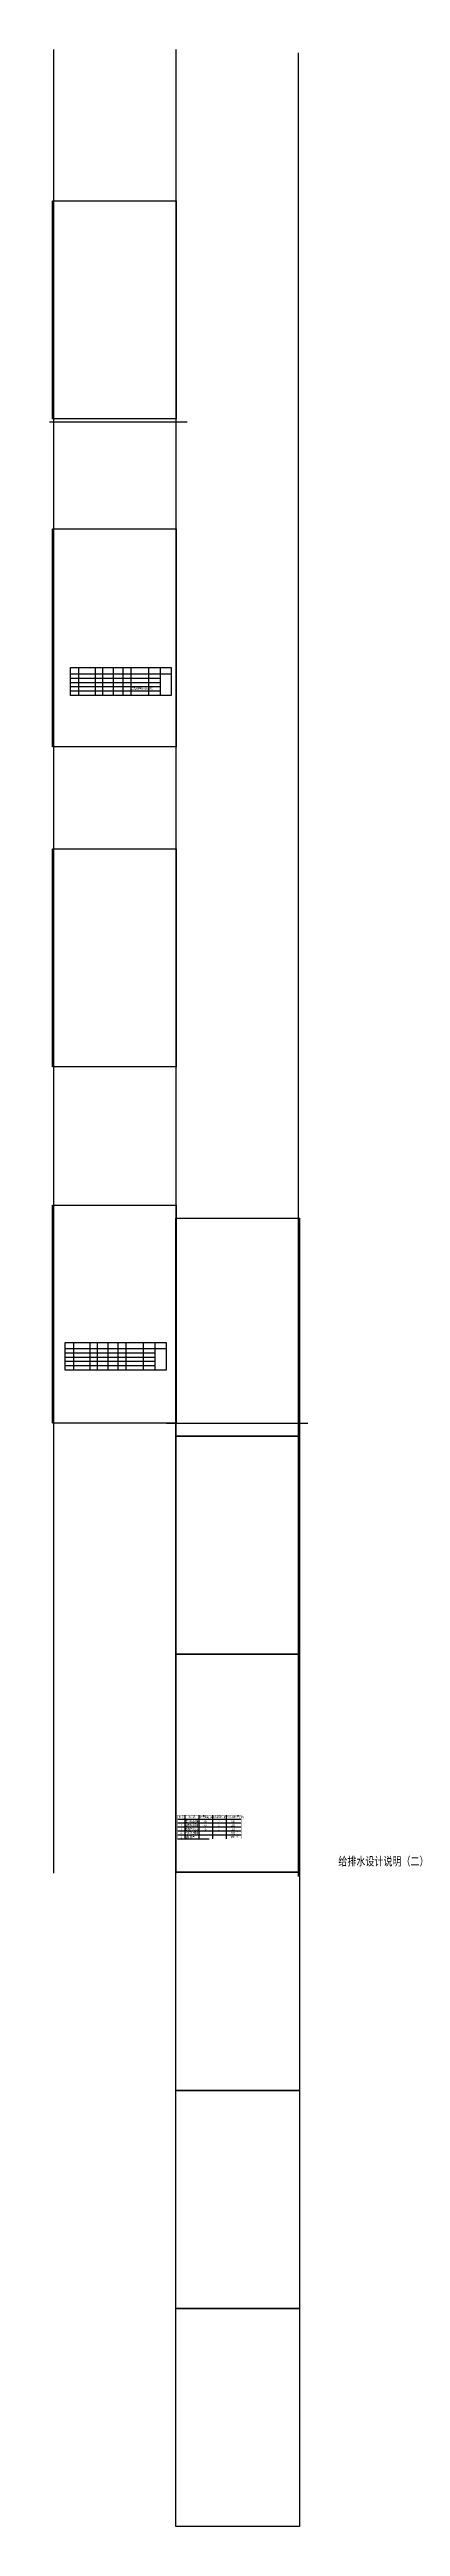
# Model space of a CAD drawing. Extents: x 332286 to 1463507, y -720758 to 86974.
# Drawn here: x 1377767 to 1463507, y -517536 to 86974 of the extents above; entities that cross this region are included whole.
import ezdxf

# ---------------------------------------------------------------- set-up
doc = ezdxf.new("R2010")
doc.units = 0
doc.header["$LTSCALE"] = 1000
doc.header["$MEASUREMENT"] = 0
doc.layers.get('0').update_dxf_attribs({"linetype": 'CONTINUOUS'})
doc.layers.get('Defpoints').update_dxf_attribs({"linetype": 'CONTINUOUS'})
for name, color, linetype in [('0TWT_TEXT', 7, 'CONTINUOUS'), ('PUB_TAB', 7, 'CONTINUOUS'), ('TEXT', 7, 'CONTINUOUS')]:
    doc.layers.add(name, color=color, linetype=linetype)
doc.styles.add('_HZTXT', font='fs.shx', dxfattribs={"width": 0.7, "bigfont": 'hztxt.shx'})
doc.styles.add('_JD', font='ros.shx', dxfattribs={"width": 0.65, "bigfont": 'JD.shx'})
doc.styles.add('_THVAC_DIM', font='SIMPLEX', dxfattribs={"width": 0.8, "height": 3.5, "bigfont": 'HZTXT'})

# ---------------------------------------------------------------- blocks, each defined once
blk = doc.blocks.new('消防用水量')
at = {"layer": 'TEXT'}
for p, q in [((2246, 0), (2245, -7200)), ((6528, 0), (6528, -7200)), ((10669, 0), (10669, -7200)), ((14811, 0), (14811, -7200)), ((0, -1200), (19417, -1200)), ((0, -2400), (19417, -2400)), ((0, -2400), (19417, -2400)), ((0, -2400), (19417, -2400)), ((0, -3600), (19417, -3600)), ((0, -3600), (19417, -3600)), ((0, -3600), (19417, -3600)), ((0, -4800), (19417, -4800)), ((0, -4800), (19417, -4800)), ((0, -4800), (19417, -4800)), ((0, -6000), (19417, -6000)), ((0, -6000), (19417, -6000)), ((0, -7200), (9657, -7200)), ((0, -7200), (9657, -7200))]:
    blk.add_line(p, q, dxfattribs=at)
at = {"layer": 'TEXT', "const_width": 48, "flags": 128}
for points in [[(0, 0), (0, -7200)], [(0, 0), (19417, -1)], [(0, -7200), (19417, -7201)]]:
    blk.add_lwpolyline(points, dxfattribs=at)
at = {"layer": 'TEXT', "const_width": 50}
blk.add_lwpolyline([(19417, 12), (19417, -7201)], dxfattribs=at)
at = {"layer": 'TEXT', "style": '_JD', "width": 0.65}
for s, p in [('序  号', (392, -993)), ('4', (970, -5862)), ('3', (970, -4662)), ('5', (970, -7062)), ('2', (970, -3462)), ('1', (970, -2262)), ('室外消火栓系统', (2405, -2228)), ('室内消火栓系统', (2405, -3428)), ('消防储水量', (2425, -7035)), ('一次灭火总用水量', (2441, -5837)), ('自动喷水灭火系统', (2418, -4666)), ('消防系统', (3271, -916)), ('用水量标准(L/s)', (6624, -916)), ('40', (8003, -2228)), ('40', (8003, -3428)), ('45', (8003, -4628)), ('火灾延续时间(h)', (10860, -916)), ('2', (12434, -2228)), ('2', (12434, -3428)), ('1', (12434, -4628)), ('一次灭火用水量(m3)', (14904, -916)), ('450  ②', (16325, -7028)), ('288', (16325, -2228)), ('288', (16325, -3428)), ('738  ① ', (16325, -5829)), ('162', (16325, -4628))]:
    blk.add_text(s, height=650, dxfattribs=at).set_placement(p)

msp = doc.modelspace()

# ---------------------------------------------------------------- linework, layer by layer
for p, q in [((1377766.6, -3872.7), (1411404.2, -3872.7)), ((1382870.2, -70649), (1382870.2, -63866.2)), ((1382870.2, -63866.2), (1407497, -63866.2)), ((1404786.5, -68537), (1382870.2, -68537)), ((1404786.5, -69593), (1382870.2, -69593)), ((1407497, -70649), (1382870.2, -70649)), ((1381613, -235358.7), (1381613, -228575.9)), ((1381613, -228575.9), (1406239.7, -228575.9)), ((1403529.3, -233246.7), (1381613, -233246.7)), ((1403529.3, -234302.7), (1381613, -234302.7)), ((1403529.3, -235358.7), (1381613, -235358.7)), ((1406239.7, -235358.7), (1381613, -235358.7))]:
    msp.add_line(p, q)
at = {"layer": 'Defpoints'}
for p, q in [((1378839.2, -358121.5), (1378839.2, 86974.3)), ((1408723.7, -358121.5), (1408723.7, 86974.3)), ((1438608.3, -358939.4), (1438608.3, 86156.4)), ((1406360.5, -248307.4), (1440834.2, -248307.4))]:
    msp.add_line(p, q, dxfattribs=at)
at = {"layer": 'Defpoints', "color": 1}
for points in [[(1378537.6, 50060.5), (1408723.7, 50060.5), (1408723.7, -3156.4), (1378537.6, -3156.4)], [(1378537.6, -29974.9), (1408723.7, -29974.9), (1408723.7, -83191.8), (1378537.6, -83191.8)], [(1378537.6, -108123.7), (1408723.7, -108123.7), (1408723.7, -161340.6), (1378537.6, -161340.6)], [(1378537.6, -195090.5), (1408723.7, -195090.5), (1408723.7, -248307.4), (1378537.6, -248307.4)], [(1408625.9, -198234.8), (1438812, -198234.8), (1438812, -251451.7), (1408625.9, -251451.7)], [(1408625.9, -251451.7), (1438812, -251451.7), (1438812, -304668.6), (1408625.9, -304668.6)], [(1408625.9, -304668.6), (1438812, -304668.6), (1438812, -357885.5), (1408625.9, -357885.5)], [(1408625.9, -357885.5), (1438812, -357885.5), (1438812, -411102.3), (1408625.9, -411102.3)], [(1408625.9, -411102.3), (1438812, -411102.3), (1438812, -464319.2), (1408625.9, -464319.2)], [(1408625.9, -464319.2), (1438812, -464319.2), (1438812, -517536.1), (1408625.9, -517536.1)]]:
    msp.add_lwpolyline(points, close=True, dxfattribs=at)
at = {"layer": 'PUB_TAB'}
for points in [[(1382870.2, -65369), (1407497, -65369)], [(1382870.2, -66425), (1404786.5, -66425)], [(1384861.6, -63866.2), (1384861.6, -70649)], [(1388900.4, -63866.2), (1388900.4, -70649)], [(1390693.4, -63866.2), (1390693.4, -70649)], [(1393311.6, -63866.2), (1393311.6, -70649)], [(1395708.3, -63866.2), (1395708.3, -70649)], [(1397668.2, -63866.2), (1397668.2, -70649)], [(1401937, -63866.2), (1401937, -70649)], [(1404786.5, -63866.2), (1404786.5, -70649)], [(1407497, -63866.2), (1407497, -70649)], [(1382870.2, -67478.1), (1404786.5, -67478.1)], [(1383604.4, -228575.9), (1383604.4, -235358.7)], [(1387643.1, -228575.9), (1387643.1, -235358.7)], [(1389436.2, -228575.9), (1389436.2, -235358.7)], [(1392054.4, -228575.9), (1392054.4, -235358.7)], [(1394451.1, -228575.9), (1394451.1, -235358.7)], [(1396410.9, -228575.9), (1396410.9, -235358.7)], [(1400679.8, -228575.9), (1400679.8, -235358.7)], [(1403529.3, -228575.9), (1403529.3, -235358.7)], [(1406239.7, -228575.9), (1406239.7, -235358.7)], [(1381613, -230078.7), (1406239.7, -230078.7)], [(1381613, -231134.7), (1403529.3, -231134.7)], [(1381613, -232187.9), (1403529.3, -232187.9)]]:
    msp.add_lwpolyline(points, dxfattribs=at)

# ---------------------------------------------------------------- block references
at = {"layer": '0TWT_TEXT', "color": 8, "xscale": 0.8, "yscale": 0.8, "zscale": 0.8}
msp.add_blockref('消防用水量', (1409042.8, -343925.6), dxfattribs=at)

# ---------------------------------------------------------------- texts
at = {"layer": 'PUB_TAB', "style": '_THVAC_DIM', "width": 0.6}
msp.add_text('二类高层民用公共建筑-办公', height=492.8, dxfattribs=at).set_placement((1397842.9, -69296.7))
at = {"layer": 'TEXT', "style": '_HZTXT', "width": 0.8}
msp.add_text('给排水设计说明（二）', height=2040.82, dxfattribs=at).set_placement((1448315.2, -356430.7))

doc.saveas('drawing.dxf')
